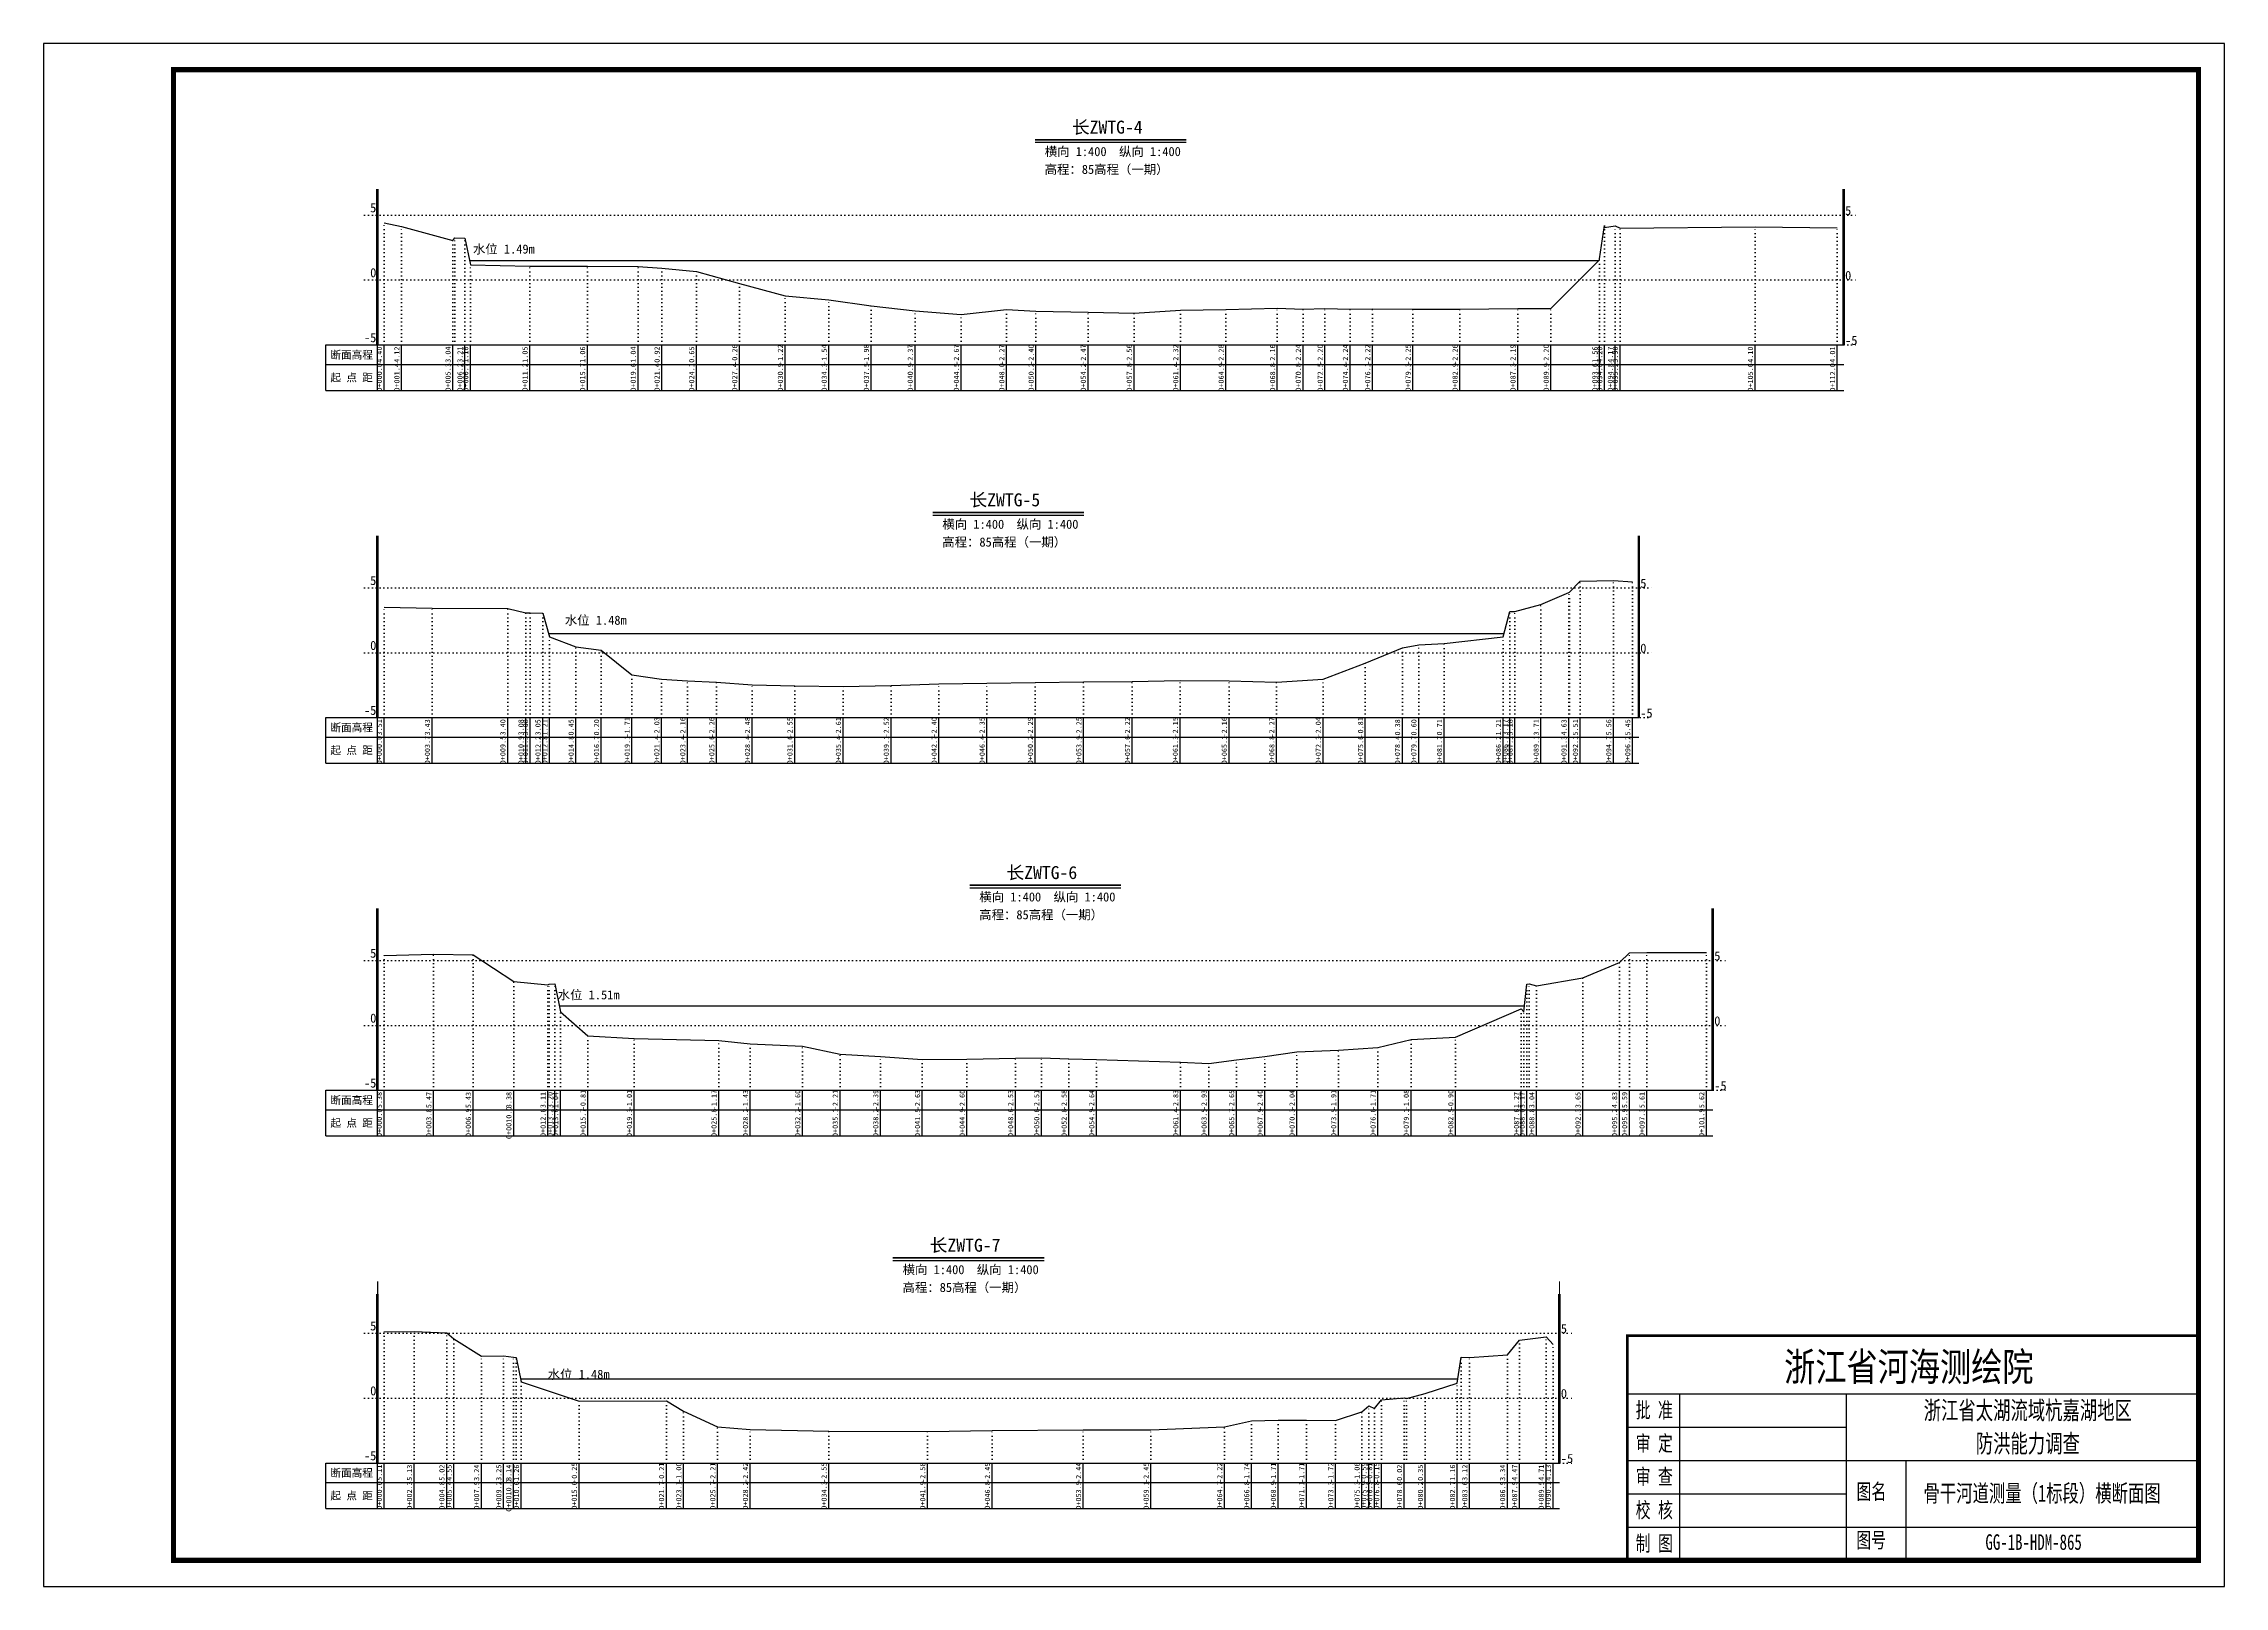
# Model space of a CAD drawing. Header units: millimetres. Extents: x 519117 to 520437, y 3371934 to 3372231.
# Drawn here: x 519566.9 to 519986.9, y 3371934.2 to 3372231.2 of the extents above; entities that cross this region are included whole.
import ezdxf
from ezdxf.enums import TextEntityAlignment as Align

# ---------------------------------------------------------------- set-up
doc = ezdxf.new("R2010")
doc.units = ezdxf.units.MM
doc.header["$LTSCALE"] = 0.4
doc.header["$MEASUREMENT"] = 0
doc.linetypes.add('X4', pattern=[1.6, 0, -1.6])
for name, color, linetype in [('DMX', 1, 'Continuous'), ('TEXT', 7, 'Continuous'), ('zdm1', 5, 'Continuous'), ('ZDMT5', 3, 'Continuous'), ('图层1', 4, 'Continuous'), ('图框', 7, 'Continuous'), ('断面名称', 5, 'Continuous'), ('比例尺', 3, 'Continuous')]:
    doc.layers.add(name, color=color, linetype=linetype)
doc.styles.add('HDM', font='fangsong_GB2312.ttf')
doc.styles.add('tk2', font='', dxfattribs={"width": 0.8})
doc.styles.get('tk2').set_extended_font_data('SimSun')

msp = doc.modelspace()

# ---------------------------------------------------------------- linework, layer by layer
at = {"lineweight": 100, "const_width": 0.5}
msp.add_lwpolyline([(519981.88, 3371982.45), (519871.88, 3371982.45), (519871.88, 3371939.17), (519981.88, 3371939.17), (519981.88, 3371982.45)], dxfattribs=at)
at = {"layer": 'DMX', "linetype": 'Continuous', "flags": 128}
for points in [[(519632.46, 3372196.67), (519635.83, 3372195.97), (519645.68, 3372193.27), (519646.06, 3372193.8), (519647.98, 3372193.7), (519649.08, 3372188.57), (519660.51, 3372188.3), (519671.61, 3372188.32), (519681.36, 3372188.27), (519685.93, 3372187.97), (519692.61, 3372187.3), (519700.91, 3372185.02), (519709.68, 3372182.62), (519718.13, 3372181.82), (519726.26, 3372180.72), (519734.71, 3372179.75), (519743.58, 3372179), (519752.33, 3372180), (519757.98, 3372179.67), (519768.03, 3372179.5), (519776.88, 3372179.27), (519785.83, 3372179.87), (519794.58, 3372179.97), (519804.48, 3372180.27), (519809.43, 3372180.07), (519813.66, 3372180.17), (519818.51, 3372180.07), (519822.81, 3372180.12), (519830.58, 3372180.05), (519839.63, 3372180.02), (519850.78, 3372180.2), (519857.18, 3372180.17), (519866.56, 3372189.57), (519866.56, 3372189.72), (519867.48, 3372196.17), (519867.48, 3372195.8), (519869.53, 3372196.1), (519870.51, 3372195.62), (519896.51, 3372195.92), (519912.33, 3372195.7)], [(519632.46, 3372122.7), (519641.71, 3372122.5), (519656.26, 3372122.42), (519659.73, 3372121.62), (519660.61, 3372121.62), (519663.01, 3372121.55), (519664.33, 3372116.95), (519669.38, 3372115.05), (519674.28, 3372114.42), (519680.18, 3372109.65), (519685.91, 3372108.85), (519690.91, 3372108.52), (519696.48, 3372108.27), (519703.36, 3372107.72), (519711.53, 3372107.55), (519720.86, 3372107.4), (519730.08, 3372107.62), (519739.31, 3372107.92), (519748.53, 3372108.05), (519757.83, 3372108.2), (519767.18, 3372108.3), (519776.53, 3372108.37), (519785.76, 3372108.55), (519795.18, 3372108.52), (519804.33, 3372108.25), (519813.28, 3372108.82), (519821.43, 3372111.9), (519828.56, 3372114.87), (519831.71, 3372115.42), (519836.63, 3372115.7), (519847.98, 3372116.95), (519849.28, 3372121.85), (519850.23, 3372121.87), (519855.26, 3372123.2), (519860.61, 3372125.5), (519860.78, 3372125.55), (519862.81, 3372127.7), (519869.23, 3372127.82), (519872.88, 3372127.55)], [(519632.46, 3372055.62), (519641.98, 3372055.85), (519649.58, 3372055.75), (519657.41, 3372050.62), (519663.98, 3372049.95), (519664.23, 3372050.12), (519665.36, 3372050.17), (519666.41, 3372044.77), (519671.68, 3372040.15), (519680.61, 3372039.65), (519696.91, 3372039.25), (519702.98, 3372038.6), (519713.03, 3372038.17), (519720.26, 3372036.65), (519728.06, 3372036.2), (519736.11, 3372035.6), (519744.71, 3372035.67), (519754.03, 3372035.85), (519759.06, 3372035.9), (519764.33, 3372035.72), (519769.66, 3372035.57), (519785.83, 3372035.1), (519791.28, 3372034.85), (519796.61, 3372035.55), (519802.08, 3372036.17), (519808.23, 3372037.07), (519816.26, 3372037.4), (519823.83, 3372037.9), (519830.23, 3372039.47), (519838.81, 3372039.92), (519851.46, 3372045.35), (519851.93, 3372044.75), (519852.56, 3372050.1), (519853.01, 3372050.2), (519854.41, 3372049.77), (519863.31, 3372051.3), (519870.36, 3372054.25), (519872.28, 3372056.15), (519875.63, 3372056.2), (519887.13, 3372056.22)], [(519632.46, 3371983.2), (519638.26, 3371983.25), (519644.51, 3371982.97), (519645.91, 3371981.8), (519651.18, 3371978.52), (519655.46, 3371978.55), (519657.38, 3371978.27), (519657.88, 3371978.25), (519658.86, 3371973.57), (519670.01, 3371969.8), (519686.81, 3371969.9), (519690.13, 3371967.92), (519696.68, 3371964.9), (519702.96, 3371964.37), (519718.11, 3371964.05), (519737.11, 3371963.97), (519749.56, 3371964.2), (519767.11, 3371964.32), (519780.13, 3371964.3), (519794.31, 3371964.87), (519799.51, 3371966.07), (519804.63, 3371966.15), (519810.11, 3371966.15), (519815.71, 3371966.12), (519820.76, 3371967.77), (519822.08, 3371968.95), (519823.18, 3371968.4), (519824.53, 3371970.05), (519828.93, 3371970.47), (519829.36, 3371970.35), (519832.96, 3371971.3), (519839.13, 3371973.32), (519839.88, 3371978.32), (519841.51, 3371978.22), (519848.78, 3371978.77), (519851.11, 3371981.6), (519856.23, 3371982.2), (519857.58, 3371980.75)]]:
    msp.add_lwpolyline(points, dxfattribs=at)
at = {"layer": 'TEXT', "color": 0}
for p, q in [((519871.88, 3371971.25, 0), (519981.88, 3371971.25, 0)), ((519881.96, 3371971.25, 0), (519881.96, 3371945.59, 0)), ((519914.05, 3371971.25, 0), (519914.05, 3371945.59, 0)), ((519871.88, 3371964.84, 0), (519914.05, 3371964.84, 0)), ((519871.88, 3371958.42, 0), (519914.05, 3371958.42, 0)), ((519914.05, 3371958.42, 0), (519981.88, 3371958.42, 0)), ((519925.53, 3371958.42, 0), (519925.53, 3371939.17, 0)), ((519871.88, 3371952, 0), (519914.05, 3371952, 0)), ((519871.88, 3371945.59, 0), (519981.88, 3371945.59, 0)), ((519881.96, 3371945.59, 0), (519881.96, 3371939.17, 0)), ((519914.05, 3371945.59, 0), (519914.05, 3371939.17, 0))]:
    msp.add_line(p, q, dxfattribs=at)
at = {"layer": 'zdm1', "linetype": 'Continuous'}
for p, q in [((519631.08, 3372173.17), (519631.08, 3372203.17)), ((519631.33, 3372173.17), (519631.33, 3372203.17)), ((519913.46, 3372173.17), (519913.46, 3372203.17)), ((519913.71, 3372173.17), (519913.71, 3372203.17)), ((519621.21, 3372164.42), (519621.21, 3372173.17)), ((519621.21, 3372173.17), (519632.46, 3372173.17)), ((519631.21, 3372164.42), (519631.21, 3372173.17)), ((519632.46, 3372173.17), (519913.58, 3372173.17)), ((519621.21, 3372169.42), (519913.58, 3372169.42)), ((519621.21, 3372164.42), (519913.58, 3372164.42)), ((519631.08, 3372101.42), (519631.08, 3372136.42)), ((519631.33, 3372101.42), (519631.33, 3372136.42)), ((519874.01, 3372101.42), (519874.01, 3372136.42)), ((519874.26, 3372101.42), (519874.26, 3372136.42)), ((519621.21, 3372092.67), (519621.21, 3372101.42)), ((519621.21, 3372101.42), (519632.46, 3372101.42)), ((519631.21, 3372092.67), (519631.21, 3372101.42)), ((519632.46, 3372101.42), (519874.13, 3372101.42)), ((519621.21, 3372097.67), (519874.13, 3372097.67)), ((519621.21, 3372092.67), (519874.13, 3372092.67)), ((519631.08, 3372029.67), (519631.08, 3372064.67)), ((519631.33, 3372029.67), (519631.33, 3372064.67)), ((519888.26, 3372029.67), (519888.26, 3372064.67)), ((519888.51, 3372029.67), (519888.51, 3372064.67)), ((519621.21, 3372020.92), (519621.21, 3372029.67)), ((519621.21, 3372029.67), (519632.46, 3372029.67)), ((519631.21, 3372020.92), (519631.21, 3372029.67)), ((519632.46, 3372029.67), (519888.38, 3372029.67)), ((519621.21, 3372025.92), (519888.38, 3372025.92)), ((519621.21, 3372020.92), (519888.38, 3372020.92)), ((519631.08, 3371957.92), (519631.08, 3371990.42)), ((519631.33, 3371957.92), (519631.33, 3371990.42)), ((519858.71, 3371957.92), (519858.71, 3371990.42)), ((519858.96, 3371957.92), (519858.96, 3371990.42)), ((519621.21, 3371949.17), (519621.21, 3371957.92)), ((519621.21, 3371957.92), (519632.46, 3371957.92)), ((519631.21, 3371949.17), (519631.21, 3371957.92)), ((519632.46, 3371957.92), (519858.83, 3371957.92)), ((519621.21, 3371954.17), (519858.83, 3371954.17)), ((519621.21, 3371949.17), (519858.83, 3371949.17))]:
    msp.add_line(p, q, dxfattribs=at)
at = {"layer": 'zdm1', "linetype": 'X4'}
for p, q in [((519628.71, 3372198.17), (519916.08, 3372198.17)), ((519628.71, 3372185.67), (519916.08, 3372185.67)), ((519628.71, 3372173.17), (519916.08, 3372173.17)), ((519628.71, 3372126.42), (519876.63, 3372126.42)), ((519628.71, 3372113.92), (519876.63, 3372113.92)), ((519628.71, 3372101.42), (519876.63, 3372101.42)), ((519628.71, 3372054.67), (519890.88, 3372054.67)), ((519628.71, 3372042.17), (519890.88, 3372042.17)), ((519628.71, 3372029.67), (519890.88, 3372029.67)), ((519628.71, 3371982.92), (519861.33, 3371982.92)), ((519628.71, 3371970.42), (519861.33, 3371970.42)), ((519628.71, 3371957.92), (519861.33, 3371957.92))]:
    msp.add_line(p, q, dxfattribs=at)
at = {"layer": 'zdm1', "linetype": 'Continuous', "flags": 128}
for points in [[(519631.21, 3372200.67, 0.25, 0.25, 0), (519631.21, 3372203.17, 0.25, 0.25, 0)], [(519913.58, 3372200.67, 0.25, 0.25, 0), (519913.58, 3372203.17, 0.25, 0.25, 0)], [(519631.21, 3372195.67, 0.25, 0.25, 0), (519631.21, 3372198.17, 0.25, 0.25, 0)], [(519913.58, 3372195.67, 0.25, 0.25, 0), (519913.58, 3372198.17, 0.25, 0.25, 0)], [(519631.21, 3372190.67, 0.25, 0.25, 0), (519631.21, 3372193.17, 0.25, 0.25, 0)], [(519913.58, 3372190.67, 0.25, 0.25, 0), (519913.58, 3372193.17, 0.25, 0.25, 0)], [(519631.21, 3372185.67, 0.25, 0.25, 0), (519631.21, 3372188.17, 0.25, 0.25, 0)], [(519913.58, 3372185.67, 0.25, 0.25, 0), (519913.58, 3372188.17, 0.25, 0.25, 0)], [(519631.21, 3372180.67, 0.25, 0.25, 0), (519631.21, 3372183.17, 0.25, 0.25, 0)], [(519913.58, 3372180.67, 0.25, 0.25, 0), (519913.58, 3372183.17, 0.25, 0.25, 0)], [(519631.21, 3372175.67, 0.25, 0.25, 0), (519631.21, 3372178.17, 0.25, 0.25, 0)], [(519913.58, 3372175.67, 0.25, 0.25, 0), (519913.58, 3372178.17, 0.25, 0.25, 0)], [(519631.21, 3372133.92, 0.25, 0.25, 0), (519631.21, 3372136.42, 0.25, 0.25, 0)], [(519874.13, 3372133.92, 0.25, 0.25, 0), (519874.13, 3372136.42, 0.25, 0.25, 0)], [(519631.21, 3372128.92, 0.25, 0.25, 0), (519631.21, 3372131.42, 0.25, 0.25, 0)], [(519874.13, 3372128.92, 0.25, 0.25, 0), (519874.13, 3372131.42, 0.25, 0.25, 0)], [(519631.21, 3372123.92, 0.25, 0.25, 0), (519631.21, 3372126.42, 0.25, 0.25, 0)], [(519874.13, 3372123.92, 0.25, 0.25, 0), (519874.13, 3372126.42, 0.25, 0.25, 0)], [(519631.21, 3372118.92, 0.25, 0.25, 0), (519631.21, 3372121.42, 0.25, 0.25, 0)], [(519874.13, 3372118.92, 0.25, 0.25, 0), (519874.13, 3372121.42, 0.25, 0.25, 0)], [(519631.21, 3372113.92, 0.25, 0.25, 0), (519631.21, 3372116.42, 0.25, 0.25, 0)], [(519874.13, 3372113.92, 0.25, 0.25, 0), (519874.13, 3372116.42, 0.25, 0.25, 0)], [(519631.21, 3372108.92, 0.25, 0.25, 0), (519631.21, 3372111.42, 0.25, 0.25, 0)], [(519874.13, 3372108.92, 0.25, 0.25, 0), (519874.13, 3372111.42, 0.25, 0.25, 0)], [(519631.21, 3372103.92, 0.25, 0.25, 0), (519631.21, 3372106.42, 0.25, 0.25, 0)], [(519874.13, 3372103.92, 0.25, 0.25, 0), (519874.13, 3372106.42, 0.25, 0.25, 0)], [(519631.21, 3372062.17, 0.25, 0.25, 0), (519631.21, 3372064.67, 0.25, 0.25, 0)], [(519888.38, 3372062.17, 0.25, 0.25, 0), (519888.38, 3372064.67, 0.25, 0.25, 0)], [(519631.21, 3372057.17, 0.25, 0.25, 0), (519631.21, 3372059.67, 0.25, 0.25, 0)], [(519888.38, 3372057.17, 0.25, 0.25, 0), (519888.38, 3372059.67, 0.25, 0.25, 0)], [(519631.21, 3372052.17, 0.25, 0.25, 0), (519631.21, 3372054.67, 0.25, 0.25, 0)], [(519888.38, 3372052.17, 0.25, 0.25, 0), (519888.38, 3372054.67, 0.25, 0.25, 0)], [(519631.21, 3372047.17, 0.25, 0.25, 0), (519631.21, 3372049.67, 0.25, 0.25, 0)], [(519888.38, 3372047.17, 0.25, 0.25, 0), (519888.38, 3372049.67, 0.25, 0.25, 0)], [(519631.21, 3372042.17, 0.25, 0.25, 0), (519631.21, 3372044.67, 0.25, 0.25, 0)], [(519888.38, 3372042.17, 0.25, 0.25, 0), (519888.38, 3372044.67, 0.25, 0.25, 0)], [(519631.21, 3372037.17, 0.25, 0.25, 0), (519631.21, 3372039.67, 0.25, 0.25, 0)], [(519888.38, 3372037.17, 0.25, 0.25, 0), (519888.38, 3372039.67, 0.25, 0.25, 0)], [(519631.21, 3372032.17, 0.25, 0.25, 0), (519631.21, 3372034.67, 0.25, 0.25, 0)], [(519888.38, 3372032.17, 0.25, 0.25, 0), (519888.38, 3372034.67, 0.25, 0.25, 0)], [(519631.21, 3371990.42, 0.25, 0.25, 0), (519631.21, 3371992.92, 0.25, 0.25, 0)], [(519858.83, 3371990.42, 0.25, 0.25, 0), (519858.83, 3371992.92, 0.25, 0.25, 0)], [(519631.21, 3371985.42, 0.25, 0.25, 0), (519631.21, 3371987.92, 0.25, 0.25, 0)], [(519858.83, 3371985.42, 0.25, 0.25, 0), (519858.83, 3371987.92, 0.25, 0.25, 0)], [(519631.21, 3371980.42, 0.25, 0.25, 0), (519631.21, 3371982.92, 0.25, 0.25, 0)], [(519858.83, 3371980.42, 0.25, 0.25, 0), (519858.83, 3371982.92, 0.25, 0.25, 0)], [(519631.21, 3371975.42, 0.25, 0.25, 0), (519631.21, 3371977.92, 0.25, 0.25, 0)], [(519858.83, 3371975.42, 0.25, 0.25, 0), (519858.83, 3371977.92, 0.25, 0.25, 0)], [(519631.21, 3371970.42, 0.25, 0.25, 0), (519631.21, 3371972.92, 0.25, 0.25, 0)], [(519858.83, 3371970.42, 0.25, 0.25, 0), (519858.83, 3371972.92, 0.25, 0.25, 0)], [(519631.21, 3371965.42, 0.25, 0.25, 0), (519631.21, 3371967.92, 0.25, 0.25, 0)], [(519858.83, 3371965.42, 0.25, 0.25, 0), (519858.83, 3371967.92, 0.25, 0.25, 0)], [(519631.21, 3371960.42, 0.25, 0.25, 0), (519631.21, 3371962.92, 0.25, 0.25, 0)], [(519858.83, 3371960.42, 0.25, 0.25, 0), (519858.83, 3371962.92, 0.25, 0.25, 0)]]:
    msp.add_lwpolyline(points, format="xyseb", dxfattribs=at)
at = {"layer": 'ZDMT5', "linetype": 'X4'}
for p, q in [((519632.46, 3372173.17), (519632.46, 3372196.67)), ((519635.83, 3372173.17), (519635.83, 3372195.97)), ((519645.68, 3372173.17), (519645.68, 3372193.27)), ((519646.06, 3372173.17), (519646.06, 3372193.8)), ((519647.98, 3372173.17), (519647.98, 3372193.7)), ((519867.48, 3372173.17), (519867.48, 3372196.17)), ((519867.48, 3372173.17), (519867.48, 3372195.8)), ((519869.53, 3372173.17), (519869.53, 3372196.1)), ((519870.51, 3372173.17), (519870.51, 3372195.62)), ((519896.51, 3372173.17), (519896.51, 3372195.92)), ((519912.33, 3372173.17), (519912.33, 3372195.7)), ((519649.08, 3372173.17), (519649.08, 3372188.57)), ((519866.56, 3372173.17), (519866.56, 3372189.72)), ((519866.56, 3372173.17), (519866.56, 3372189.57)), ((519660.51, 3372173.17), (519660.51, 3372188.3)), ((519671.61, 3372173.17), (519671.61, 3372188.32)), ((519681.36, 3372173.17), (519681.36, 3372188.27)), ((519685.93, 3372173.17), (519685.93, 3372187.97)), ((519692.61, 3372173.17), (519692.61, 3372187.3)), ((519700.91, 3372173.17), (519700.91, 3372185.02)), ((519709.68, 3372173.17), (519709.68, 3372182.62)), ((519718.13, 3372173.17), (519718.13, 3372181.82)), ((519726.26, 3372173.17), (519726.26, 3372180.72)), ((519804.48, 3372173.17), (519804.48, 3372180.27)), ((519809.43, 3372173.17), (519809.43, 3372180.07)), ((519813.66, 3372173.17), (519813.66, 3372180.17)), ((519818.51, 3372173.17), (519818.51, 3372180.07)), ((519822.81, 3372173.17), (519822.81, 3372180.12)), ((519830.58, 3372173.17), (519830.58, 3372180.05)), ((519839.63, 3372173.17), (519839.63, 3372180.02)), ((519850.78, 3372173.17), (519850.78, 3372180.2)), ((519857.18, 3372173.17), (519857.18, 3372180.17)), ((519734.71, 3372173.17), (519734.71, 3372179.75)), ((519743.58, 3372173.17), (519743.58, 3372179)), ((519752.33, 3372173.17), (519752.33, 3372180)), ((519757.98, 3372173.17), (519757.98, 3372179.67)), ((519768.03, 3372173.17), (519768.03, 3372179.5)), ((519776.88, 3372173.17), (519776.88, 3372179.27)), ((519785.83, 3372173.17), (519785.83, 3372179.87)), ((519794.58, 3372173.17), (519794.58, 3372179.97)), ((519860.61, 3372101.42), (519860.61, 3372125.5)), ((519860.78, 3372101.42), (519860.78, 3372125.55)), ((519862.81, 3372101.42), (519862.81, 3372127.7)), ((519869.23, 3372101.42), (519869.23, 3372127.82)), ((519872.88, 3372101.42), (519872.88, 3372127.55)), ((519632.46, 3372101.42), (519632.46, 3372122.7)), ((519641.71, 3372101.42), (519641.71, 3372122.5)), ((519656.26, 3372101.42), (519656.26, 3372122.42)), ((519659.73, 3372101.42), (519659.73, 3372121.62)), ((519660.61, 3372101.42), (519660.61, 3372121.62)), ((519663.01, 3372101.42), (519663.01, 3372121.55)), ((519849.28, 3372101.42), (519849.28, 3372121.85)), ((519850.23, 3372101.42), (519850.23, 3372121.87)), ((519855.26, 3372101.42), (519855.26, 3372123.2)), ((519664.33, 3372101.42), (519664.33, 3372116.95)), ((519669.38, 3372101.42), (519669.38, 3372115.05)), ((519674.28, 3372101.42), (519674.28, 3372114.42)), ((519828.56, 3372101.42), (519828.56, 3372114.87)), ((519831.71, 3372101.42), (519831.71, 3372115.42)), ((519836.63, 3372101.42), (519836.63, 3372115.7)), ((519847.98, 3372101.42), (519847.98, 3372116.95)), ((519680.18, 3372101.42), (519680.18, 3372109.65)), ((519685.91, 3372101.42), (519685.91, 3372108.85)), ((519813.28, 3372101.42), (519813.28, 3372108.82)), ((519821.43, 3372101.42), (519821.43, 3372111.9)), ((519690.91, 3372101.42), (519690.91, 3372108.52)), ((519696.48, 3372101.42), (519696.48, 3372108.27)), ((519703.36, 3372101.42), (519703.36, 3372107.72)), ((519711.53, 3372101.42), (519711.53, 3372107.55)), ((519720.86, 3372101.42), (519720.86, 3372107.4)), ((519730.08, 3372101.42), (519730.08, 3372107.62)), ((519739.31, 3372101.42), (519739.31, 3372107.92)), ((519748.53, 3372101.42), (519748.53, 3372108.05)), ((519757.83, 3372101.42), (519757.83, 3372108.2)), ((519767.18, 3372101.42), (519767.18, 3372108.3)), ((519776.53, 3372101.42), (519776.53, 3372108.37)), ((519785.76, 3372101.42), (519785.76, 3372108.55)), ((519795.18, 3372101.42), (519795.18, 3372108.52)), ((519804.33, 3372101.42), (519804.33, 3372108.25)), ((519632.46, 3372029.67), (519632.46, 3372055.62)), ((519641.98, 3372029.67), (519641.98, 3372055.85)), ((519649.58, 3372029.67), (519649.58, 3372055.75)), ((519870.36, 3372029.67), (519870.36, 3372054.25)), ((519872.28, 3372029.67), (519872.28, 3372056.15)), ((519875.63, 3372029.67), (519875.63, 3372056.2)), ((519887.13, 3372029.67), (519887.13, 3372056.22)), ((519657.41, 3372029.67), (519657.41, 3372050.62)), ((519663.98, 3372029.67), (519663.98, 3372049.95)), ((519664.23, 3372029.67), (519664.23, 3372050.12)), ((519665.36, 3372029.67), (519665.36, 3372050.17)), ((519852.56, 3372029.67), (519852.56, 3372050.1)), ((519853.01, 3372029.67), (519853.01, 3372050.2)), ((519863.31, 3372029.67), (519863.31, 3372051.3)), ((519854.41, 3372029.67), (519854.41, 3372049.77)), ((519666.41, 3372029.67), (519666.41, 3372044.77)), ((519851.46, 3372029.67), (519851.46, 3372045.35)), ((519851.93, 3372029.67), (519851.93, 3372044.75)), ((519671.68, 3372029.67), (519671.68, 3372040.15)), ((519680.61, 3372029.67), (519680.61, 3372039.65)), ((519696.91, 3372029.67), (519696.91, 3372039.25)), ((519702.98, 3372029.67), (519702.98, 3372038.6)), ((519713.03, 3372029.67), (519713.03, 3372038.17)), ((519816.26, 3372029.67), (519816.26, 3372037.4)), ((519823.83, 3372029.67), (519823.83, 3372037.9)), ((519830.23, 3372029.67), (519830.23, 3372039.47)), ((519838.81, 3372029.67), (519838.81, 3372039.92)), ((519720.26, 3372029.67), (519720.26, 3372036.65)), ((519728.06, 3372029.67), (519728.06, 3372036.2)), ((519736.11, 3372029.67), (519736.11, 3372035.6)), ((519744.71, 3372029.67), (519744.71, 3372035.67)), ((519754.03, 3372029.67), (519754.03, 3372035.85)), ((519759.06, 3372029.67), (519759.06, 3372035.9)), ((519764.33, 3372029.67), (519764.33, 3372035.72)), ((519769.66, 3372029.67), (519769.66, 3372035.57)), ((519785.83, 3372029.67), (519785.83, 3372035.1)), ((519791.28, 3372029.67), (519791.28, 3372034.85)), ((519796.61, 3372029.67), (519796.61, 3372035.55)), ((519802.08, 3372029.67), (519802.08, 3372036.17)), ((519808.23, 3372029.67), (519808.23, 3372037.07)), ((519632.46, 3371957.92), (519632.46, 3371983.2)), ((519638.26, 3371957.92), (519638.26, 3371983.25)), ((519644.51, 3371957.92), (519644.51, 3371982.97)), ((519645.91, 3371957.92), (519645.91, 3371981.8)), ((519651.18, 3371957.92), (519651.18, 3371978.52)), ((519655.46, 3371957.92), (519655.46, 3371978.55)), ((519848.78, 3371957.92), (519848.78, 3371978.77)), ((519851.11, 3371957.92), (519851.11, 3371981.6)), ((519856.23, 3371957.92), (519856.23, 3371982.2)), ((519857.58, 3371957.92), (519857.58, 3371980.75)), ((519657.38, 3371957.92), (519657.38, 3371978.27)), ((519657.88, 3371957.92), (519657.88, 3371978.25)), ((519839.88, 3371957.92), (519839.88, 3371978.32)), ((519841.51, 3371957.92), (519841.51, 3371978.22)), ((519658.86, 3371957.92), (519658.86, 3371973.57)), ((519824.53, 3371957.92), (519824.53, 3371970.05)), ((519828.93, 3371957.92), (519828.93, 3371970.47)), ((519829.36, 3371957.92), (519829.36, 3371970.35)), ((519832.96, 3371957.92), (519832.96, 3371971.3)), ((519839.13, 3371957.92), (519839.13, 3371973.32)), ((519670.01, 3371957.92), (519670.01, 3371969.8)), ((519686.81, 3371957.92), (519686.81, 3371969.9)), ((519690.13, 3371957.92), (519690.13, 3371967.92)), ((519799.51, 3371957.92), (519799.51, 3371966.07)), ((519804.63, 3371957.92), (519804.63, 3371966.15)), ((519810.11, 3371957.92), (519810.11, 3371966.15)), ((519815.71, 3371957.92), (519815.71, 3371966.12)), ((519820.76, 3371957.92), (519820.76, 3371967.77)), ((519822.08, 3371957.92), (519822.08, 3371968.95)), ((519823.18, 3371957.92), (519823.18, 3371968.4)), ((519696.68, 3371957.92), (519696.68, 3371964.9)), ((519702.96, 3371957.92), (519702.96, 3371964.37)), ((519718.11, 3371957.92), (519718.11, 3371964.05)), ((519737.11, 3371957.92), (519737.11, 3371963.97)), ((519749.56, 3371957.92), (519749.56, 3371964.2)), ((519767.11, 3371957.92), (519767.11, 3371964.32)), ((519780.13, 3371957.92), (519780.13, 3371964.3)), ((519794.31, 3371957.92), (519794.31, 3371964.87))]:
    msp.add_line(p, q, dxfattribs=at)
at = {"layer": 'ZDMT5', "linetype": 'Continuous'}
for p, q in [((519632.46, 3372164.42), (519632.46, 3372173.17)), ((519635.83, 3372164.42), (519635.83, 3372173.17)), ((519645.68, 3372164.42), (519645.68, 3372173.17)), ((519647.98, 3372164.42), (519647.98, 3372173.17)), ((519649.08, 3372164.42), (519649.08, 3372173.17)), ((519660.51, 3372164.42), (519660.51, 3372173.17)), ((519671.61, 3372164.42), (519671.61, 3372173.17)), ((519681.36, 3372164.42), (519681.36, 3372173.17)), ((519685.93, 3372164.42), (519685.93, 3372173.17)), ((519692.61, 3372164.42), (519692.61, 3372173.17)), ((519700.91, 3372164.42), (519700.91, 3372173.17)), ((519709.68, 3372164.42), (519709.68, 3372173.17)), ((519718.13, 3372164.42), (519718.13, 3372173.17)), ((519726.26, 3372164.42), (519726.26, 3372173.17)), ((519734.71, 3372164.42), (519734.71, 3372173.17)), ((519743.58, 3372164.42), (519743.58, 3372173.17)), ((519752.33, 3372164.42), (519752.33, 3372173.17)), ((519757.98, 3372164.42), (519757.98, 3372173.17)), ((519768.03, 3372164.42), (519768.03, 3372173.17)), ((519776.88, 3372164.42), (519776.88, 3372173.17)), ((519785.83, 3372164.42), (519785.83, 3372173.17)), ((519794.58, 3372164.42), (519794.58, 3372173.17)), ((519804.48, 3372164.42), (519804.48, 3372173.17)), ((519809.43, 3372164.42), (519809.43, 3372173.17)), ((519813.66, 3372164.42), (519813.66, 3372173.17)), ((519818.51, 3372164.42), (519818.51, 3372173.17)), ((519822.81, 3372164.42), (519822.81, 3372173.17)), ((519830.58, 3372164.42), (519830.58, 3372173.17)), ((519839.63, 3372164.42), (519839.63, 3372173.17)), ((519850.78, 3372164.42), (519850.78, 3372173.17)), ((519857.18, 3372164.42), (519857.18, 3372173.17)), ((519866.56, 3372164.42), (519866.56, 3372173.17)), ((519867.48, 3372164.42), (519867.48, 3372173.17)), ((519869.53, 3372164.42), (519869.53, 3372173.17)), ((519870.51, 3372164.42), (519870.51, 3372173.17)), ((519896.51, 3372164.42), (519896.51, 3372173.17)), ((519912.33, 3372164.42), (519912.33, 3372173.17)), ((519632.46, 3372092.67), (519632.46, 3372101.42)), ((519641.71, 3372092.67), (519641.71, 3372101.42)), ((519656.26, 3372092.67), (519656.26, 3372101.42)), ((519659.73, 3372092.67), (519659.73, 3372101.42)), ((519660.61, 3372092.67), (519660.61, 3372101.42)), ((519663.01, 3372092.67), (519663.01, 3372101.42)), ((519664.33, 3372092.67), (519664.33, 3372101.42)), ((519669.38, 3372092.67), (519669.38, 3372101.42)), ((519674.28, 3372092.67), (519674.28, 3372101.42)), ((519680.18, 3372092.67), (519680.18, 3372101.42)), ((519685.91, 3372092.67), (519685.91, 3372101.42)), ((519690.91, 3372092.67), (519690.91, 3372101.42)), ((519696.48, 3372092.67), (519696.48, 3372101.42)), ((519703.36, 3372092.67), (519703.36, 3372101.42)), ((519711.53, 3372092.67), (519711.53, 3372101.42)), ((519720.86, 3372092.67), (519720.86, 3372101.42)), ((519730.08, 3372092.67), (519730.08, 3372101.42)), ((519739.31, 3372092.67), (519739.31, 3372101.42)), ((519748.53, 3372092.67), (519748.53, 3372101.42)), ((519757.83, 3372092.67), (519757.83, 3372101.42)), ((519767.18, 3372092.67), (519767.18, 3372101.42)), ((519776.53, 3372092.67), (519776.53, 3372101.42)), ((519785.76, 3372092.67), (519785.76, 3372101.42)), ((519795.18, 3372092.67), (519795.18, 3372101.42)), ((519804.33, 3372092.67), (519804.33, 3372101.42)), ((519813.28, 3372092.67), (519813.28, 3372101.42)), ((519821.43, 3372092.67), (519821.43, 3372101.42)), ((519828.56, 3372092.67), (519828.56, 3372101.42)), ((519831.71, 3372092.67), (519831.71, 3372101.42)), ((519836.63, 3372092.67), (519836.63, 3372101.42)), ((519847.98, 3372092.67), (519847.98, 3372101.42)), ((519849.28, 3372092.67), (519849.28, 3372101.42)), ((519850.23, 3372092.67), (519850.23, 3372101.42)), ((519855.26, 3372092.67), (519855.26, 3372101.42)), ((519860.61, 3372092.67), (519860.61, 3372101.42)), ((519862.81, 3372092.67), (519862.81, 3372101.42)), ((519869.23, 3372092.67), (519869.23, 3372101.42)), ((519872.88, 3372092.67), (519872.88, 3372101.42)), ((519632.46, 3372020.92), (519632.46, 3372029.67)), ((519641.98, 3372020.92), (519641.98, 3372029.67)), ((519649.58, 3372020.92), (519649.58, 3372029.67)), ((519657.41, 3372020.92), (519657.41, 3372029.67)), ((519663.98, 3372020.92), (519663.98, 3372029.67)), ((519665.36, 3372020.92), (519665.36, 3372029.67)), ((519666.41, 3372020.92), (519666.41, 3372029.67)), ((519671.68, 3372020.92), (519671.68, 3372029.67)), ((519680.61, 3372020.92), (519680.61, 3372029.67)), ((519696.91, 3372020.92), (519696.91, 3372029.67)), ((519702.98, 3372020.92), (519702.98, 3372029.67)), ((519713.03, 3372020.92), (519713.03, 3372029.67)), ((519720.26, 3372020.92), (519720.26, 3372029.67)), ((519728.06, 3372020.92), (519728.06, 3372029.67)), ((519736.11, 3372020.92), (519736.11, 3372029.67)), ((519744.71, 3372020.92), (519744.71, 3372029.67)), ((519754.03, 3372020.92), (519754.03, 3372029.67)), ((519759.06, 3372020.92), (519759.06, 3372029.67)), ((519764.33, 3372020.92), (519764.33, 3372029.67)), ((519769.66, 3372020.92), (519769.66, 3372029.67)), ((519785.83, 3372020.92), (519785.83, 3372029.67)), ((519791.28, 3372020.92), (519791.28, 3372029.67)), ((519796.61, 3372020.92), (519796.61, 3372029.67)), ((519802.08, 3372020.92), (519802.08, 3372029.67)), ((519808.23, 3372020.92), (519808.23, 3372029.67)), ((519816.26, 3372020.92), (519816.26, 3372029.67)), ((519823.83, 3372020.92), (519823.83, 3372029.67)), ((519830.23, 3372020.92), (519830.23, 3372029.67)), ((519838.81, 3372020.92), (519838.81, 3372029.67)), ((519851.46, 3372020.92), (519851.46, 3372029.67)), ((519852.56, 3372020.92), (519852.56, 3372029.67)), ((519854.41, 3372020.92), (519854.41, 3372029.67)), ((519863.31, 3372020.92), (519863.31, 3372029.67)), ((519870.36, 3372020.92), (519870.36, 3372029.67)), ((519872.28, 3372020.92), (519872.28, 3372029.67)), ((519875.63, 3372020.92), (519875.63, 3372029.67)), ((519887.13, 3372020.92), (519887.13, 3372029.67)), ((519632.46, 3371949.17), (519632.46, 3371957.92)), ((519638.26, 3371949.17), (519638.26, 3371957.92)), ((519644.51, 3371949.17), (519644.51, 3371957.92)), ((519645.91, 3371949.17), (519645.91, 3371957.92)), ((519651.18, 3371949.17), (519651.18, 3371957.92)), ((519655.46, 3371949.17), (519655.46, 3371957.92)), ((519657.38, 3371949.17), (519657.38, 3371957.92)), ((519658.86, 3371949.17), (519658.86, 3371957.92)), ((519670.01, 3371949.17), (519670.01, 3371957.92)), ((519686.81, 3371949.17), (519686.81, 3371957.92)), ((519690.13, 3371949.17), (519690.13, 3371957.92)), ((519696.68, 3371949.17), (519696.68, 3371957.92)), ((519702.96, 3371949.17), (519702.96, 3371957.92)), ((519718.11, 3371949.17), (519718.11, 3371957.92)), ((519737.11, 3371949.17), (519737.11, 3371957.92)), ((519749.56, 3371949.17), (519749.56, 3371957.92)), ((519767.11, 3371949.17), (519767.11, 3371957.92)), ((519780.13, 3371949.17), (519780.13, 3371957.92)), ((519794.31, 3371949.17), (519794.31, 3371957.92)), ((519799.51, 3371949.17), (519799.51, 3371957.92)), ((519804.63, 3371949.17), (519804.63, 3371957.92)), ((519810.11, 3371949.17), (519810.11, 3371957.92)), ((519815.71, 3371949.17), (519815.71, 3371957.92)), ((519820.76, 3371949.17), (519820.76, 3371957.92)), ((519822.08, 3371949.17), (519822.08, 3371957.92)), ((519823.18, 3371949.17), (519823.18, 3371957.92)), ((519824.53, 3371949.17), (519824.53, 3371957.92)), ((519828.93, 3371949.17), (519828.93, 3371957.92)), ((519832.96, 3371949.17), (519832.96, 3371957.92)), ((519839.13, 3371949.17), (519839.13, 3371957.92)), ((519841.51, 3371949.17), (519841.51, 3371957.92)), ((519848.78, 3371949.17), (519848.78, 3371957.92)), ((519851.11, 3371949.17), (519851.11, 3371957.92)), ((519856.23, 3371949.17), (519856.23, 3371957.92)), ((519857.58, 3371949.17), (519857.58, 3371957.92))]:
    msp.add_line(p, q, dxfattribs=at)
at = {"layer": '图层1', "color": 6, "linetype": 'Continuous'}
for p, q in [((519648.9, 3372189.4), (519866.38, 3372189.4)), ((519664.14, 3372117.62), (519848.16, 3372117.62)), ((519666.18, 3372045.95), (519852.07, 3372045.95)), ((519658.74, 3371974.12), (519839.25, 3371974.12))]:
    msp.add_line(p, q, dxfattribs=at)
at = {"layer": '图框', "flags": 128}
msp.add_lwpolyline([(519566.88, 3371934.17), (519986.88, 3371934.17), (519986.88, 3372231.17), (519566.88, 3372231.17)], close=True, dxfattribs=at)
at = {"layer": '图框', "const_width": 1, "flags": 128}
msp.add_lwpolyline([(519591.88, 3371939.17), (519981.88, 3371939.17), (519981.88, 3372226.17), (519591.88, 3372226.17)], close=True, dxfattribs=at)
at = {"layer": '比例尺', "color": 3, "linetype": 'Continuous', "lineweight": 40}
for p, q in [((519757.83, 3372212.67), (519786.95, 3372212.67)), ((519738.11, 3372140.92), (519767.23, 3372140.92)), ((519745.23, 3372069.17), (519774.35, 3372069.17)), ((519730.46, 3371997.42), (519759.58, 3371997.42))]:
    msp.add_line(p, q, dxfattribs=at)
at = {"layer": '比例尺', "color": 3, "linetype": 'Continuous'}
for p, q in [((519757.83, 3372212.17), (519786.95, 3372212.17)), ((519738.11, 3372140.42), (519767.23, 3372140.42)), ((519745.23, 3372068.67), (519774.35, 3372068.67)), ((519730.46, 3371996.92), (519759.58, 3371996.92))]:
    msp.add_line(p, q, dxfattribs=at)

# ---------------------------------------------------------------- texts
at = {"layer": 'TEXT', "color": 7, "ltscale": 8, "style": 'tk2'}
for tag, p, s, height, width in [('浙江省河海测绘院', (519902.1, 3371973.69, 0), '（单位名称）', 5.5, 0.8), ('批 准', (519873.5, 3371966.62, 0), '批准', 3, 0.7), ('审 定', (519873.5, 3371960.21, 0), '审定', 3, 0.7), ('审 查', (519873.5, 3371953.79, 0), '审 查', 3, 0.7), ('图名', (519916.03, 3371950.92, 0), '审查', 3, 0.7), ('校 核', (519873.5, 3371947.37, 0), '校 核', 3, 0.7), ('图号', (519915.99, 3371941.59, 0), '图号', 3, 0.7), ('制 图', (519873.5, 3371940.96, 0), '制 图', 3, 0.7)]:
    msp.add_attdef(tag, p, s, height=height, dxfattribs=dict(at, width=width))
at = {"layer": 'TEXT', "color": 0, "style": 'tk2', "width": 0.7}
for tag, text, height, p in [('浙江省太湖流域杭嘉湖地区', '浙江省太湖流域杭嘉湖地区', 3.5, (519949.02, 3371968.07, -206.67)), ('防洪能力调查', '防洪能力调查', 3.5, (519949.02, 3371961.68, -206.67)), ('骨干河道测量（1标段）横断面图', '骨干河道测量（1标段）横断面图', 3.3, (519951.77, 3371952.1, -206.67)), ('GG-1B-HDM-865', 'GG-1B-HDM-001', 3, (519950.14, 3371942.7, -206.67))]:
    msp.add_attdef(tag, text=text, height=height, dxfattribs=at).set_placement(p, align=Align.MIDDLE_CENTER)
at = {"layer": 'zdm1', "linetype": 'Continuous', "style": 'HDM'}
for s, p in [('5', (519630.96, 3372198.17)), ('0', (519630.96, 3372185.67)), ('-5', (519630.96, 3372173.17)), ('5', (519630.96, 3372126.42)), ('0', (519630.96, 3372113.92)), ('-5', (519630.96, 3372101.42)), ('5', (519630.96, 3372054.67)), ('0', (519630.96, 3372042.17)), ('-5', (519630.96, 3372029.67)), ('5', (519630.96, 3371982.92)), ('0', (519630.96, 3371970.42)), ('-5', (519630.96, 3371957.92))]:
    msp.add_text(s, height=1.75, dxfattribs=at).set_placement(p, align=Align.BOTTOM_RIGHT)
for s, p in [('5', (519913.83, 3372198.17)), ('0', (519913.83, 3372185.67)), ('-5', (519913.83, 3372173.17)), ('5', (519874.38, 3372126.42)), ('0', (519874.38, 3372113.92)), ('-5', (519874.38, 3372101.42)), ('5', (519888.63, 3372054.67)), ('0', (519888.63, 3372042.17)), ('-5', (519888.63, 3372029.67)), ('5', (519859.08, 3371982.92)), ('0', (519859.08, 3371970.42)), ('-5', (519859.08, 3371957.92))]:
    msp.add_text(s, height=1.75, dxfattribs=at).set_placement(p)
for s, p in [('断面高程', (519626.21, 3372171.3)), ('起 点 距', (519626.21, 3372166.92)), ('断面高程', (519626.21, 3372099.55)), ('起 点 距', (519626.21, 3372095.17)), ('断面高程', (519626.21, 3372027.8)), ('起 点 距', (519626.21, 3372023.42)), ('断面高程', (519626.21, 3371956.05)), ('起 点 距', (519626.21, 3371951.67))]:
    msp.add_text(s, height=1.5, dxfattribs=at).set_placement(p, align=Align.MIDDLE)
at = {"layer": 'ZDMT5', "linetype": 'Continuous', "style": 'HDM'}
for s, p in [('4.40', (519632.33, 3372171.3)), ('4.12', (519635.71, 3372171.3)), ('3.04', (519645.56, 3372171.3)), ('3.21', (519647.86, 3372171.3)), ('1.16', (519648.96, 3372171.3)), ('1.05', (519660.38, 3372171.3)), ('1.06', (519671.48, 3372171.3)), ('1.04', (519681.23, 3372171.3)), ('0.92', (519685.81, 3372171.3)), ('0.65', (519692.48, 3372171.3)), ('-0.26', (519700.78, 3372171.3)), ('-1.22', (519709.56, 3372171.3)), ('-1.54', (519718.01, 3372171.3)), ('-1.98', (519726.13, 3372171.3)), ('-2.37', (519734.58, 3372171.3)), ('-2.67', (519743.46, 3372171.3)), ('-2.27', (519752.21, 3372171.3)), ('-2.40', (519757.86, 3372171.3)), ('-2.47', (519767.91, 3372171.3)), ('-2.56', (519776.76, 3372171.3)), ('-2.32', (519785.71, 3372171.3)), ('-2.28', (519794.46, 3372171.3)), ('-2.16', (519804.36, 3372171.3)), ('-2.24', (519809.31, 3372171.3)), ('-2.20', (519813.53, 3372171.3)), ('-2.24', (519818.38, 3372171.3)), ('-2.22', (519822.68, 3372171.3)), ('-2.25', (519830.46, 3372171.3)), ('-2.26', (519839.51, 3372171.3)), ('-2.19', (519850.66, 3372171.3)), ('-2.20', (519857.06, 3372171.3)), ('1.56', (519866.43, 3372171.3)), ('4.20', (519867.36, 3372171.3)), ('4.17', (519869.41, 3372171.3)), ('3.98', (519870.38, 3372171.3)), ('4.10', (519896.38, 3372171.3)), ('4.01', (519912.21, 3372171.3)), ('0+000.0', (519632.33, 3372166.92)), ('0+001.4', (519635.71, 3372166.92)), ('0+005.3', (519645.56, 3372166.92)), ('0+006.2', (519647.86, 3372166.92)), ('0+006.7', (519648.96, 3372166.92)), ('0+011.2', (519660.38, 3372166.92)), ('0+015.7', (519671.48, 3372166.92)), ('0+019.6', (519681.23, 3372166.92)), ('0+021.4', (519685.81, 3372166.92)), ('0+024.1', (519692.48, 3372166.92)), ('0+027.4', (519700.78, 3372166.92)), ('0+030.9', (519709.56, 3372166.92)), ('0+034.3', (519718.01, 3372166.92)), ('0+037.5', (519726.13, 3372166.92)), ('0+040.9', (519734.58, 3372166.92)), ('0+044.5', (519743.46, 3372166.92)), ('0+048.0', (519752.21, 3372166.92)), ('0+050.2', (519757.86, 3372166.92)), ('0+054.2', (519767.91, 3372166.92)), ('0+057.8', (519776.76, 3372166.92)), ('0+061.4', (519785.71, 3372166.92)), ('0+064.9', (519794.46, 3372166.92)), ('0+068.8', (519804.36, 3372166.92)), ('0+070.8', (519809.31, 3372166.92)), ('0+072.5', (519813.53, 3372166.92)), ('0+074.4', (519818.38, 3372166.92)), ('0+076.1', (519822.68, 3372166.92)), ('0+079.3', (519830.46, 3372166.92)), ('0+082.9', (519839.51, 3372166.92)), ('0+087.3', (519850.66, 3372166.92)), ('0+089.9', (519857.06, 3372166.92)), ('0+093.6', (519866.43, 3372166.92)), ('0+094.0', (519867.36, 3372166.92)), ('0+094.8', (519869.41, 3372166.92)), ('0+095.2', (519870.38, 3372166.92)), ('0+105.6', (519896.38, 3372166.92)), ('0+112.0', (519912.21, 3372166.92)), ('3.51', (519632.33, 3372099.55)), ('3.43', (519641.58, 3372099.55)), ('3.40', (519656.13, 3372099.55)), ('3.08', (519659.61, 3372099.55)), ('3.08', (519660.48, 3372099.55)), ('3.05', (519662.88, 3372099.55)), ('1.21', (519664.21, 3372099.55)), ('0.45', (519669.26, 3372099.55)), ('0.20', (519674.16, 3372099.55)), ('-1.71', (519680.06, 3372099.55)), ('-2.03', (519685.78, 3372099.55)), ('-2.16', (519690.78, 3372099.55)), ('-2.26', (519696.36, 3372099.55)), ('-2.48', (519703.23, 3372099.55)), ('-2.55', (519711.41, 3372099.55)), ('-2.61', (519720.73, 3372099.55)), ('-2.52', (519729.96, 3372099.55)), ('-2.40', (519739.18, 3372099.55)), ('-2.35', (519748.41, 3372099.55)), ('-2.29', (519757.71, 3372099.55)), ('-2.25', (519767.06, 3372099.55)), ('-2.22', (519776.41, 3372099.55)), ('-2.15', (519785.63, 3372099.55)), ('-2.16', (519795.06, 3372099.55)), ('-2.27', (519804.21, 3372099.55)), ('-2.04', (519813.16, 3372099.55)), ('-0.81', (519821.31, 3372099.55)), ('0.38', (519828.43, 3372099.55)), ('0.60', (519831.58, 3372099.55)), ('0.71', (519836.51, 3372099.55)), ('1.21', (519847.86, 3372099.55)), ('3.17', (519849.16, 3372099.55)), ('3.18', (519850.11, 3372099.55)), ('3.71', (519855.13, 3372099.55)), ('4.63', (519860.48, 3372099.55)), ('5.51', (519862.68, 3372099.55)), ('5.56', (519869.11, 3372099.55)), ('5.45', (519872.76, 3372099.55)), ('0+000.0', (519632.33, 3372095.17)), ('0+003.7', (519641.58, 3372095.17)), ('0+009.5', (519656.13, 3372095.17)), ('0+010.9', (519659.61, 3372095.17)), ('0+011.3', (519660.48, 3372095.17)), ('0+012.2', (519662.88, 3372095.17)), ('0+012.8', (519664.21, 3372095.17)), ('0+014.8', (519669.26, 3372095.17)), ('0+016.7', (519674.16, 3372095.17)), ('0+019.1', (519680.06, 3372095.17)), ('0+021.4', (519685.78, 3372095.17)), ('0+023.4', (519690.78, 3372095.17)), ('0+025.6', (519696.36, 3372095.17)), ('0+028.4', (519703.23, 3372095.17)), ('0+031.6', (519711.41, 3372095.17)), ('0+035.4', (519720.73, 3372095.17)), ('0+039.1', (519729.96, 3372095.17)), ('0+042.7', (519739.18, 3372095.17)), ('0+046.4', (519748.41, 3372095.17)), ('0+050.2', (519757.71, 3372095.17)), ('0+053.9', (519767.06, 3372095.17)), ('0+057.6', (519776.41, 3372095.17)), ('0+061.3', (519785.63, 3372095.17)), ('0+065.1', (519795.06, 3372095.17)), ('0+068.8', (519804.21, 3372095.17)), ('0+072.3', (519813.16, 3372095.17)), ('0+075.6', (519821.31, 3372095.17)), ('0+078.4', (519828.43, 3372095.17)), ('0+079.7', (519831.58, 3372095.17)), ('0+081.7', (519836.51, 3372095.17)), ('0+086.2', (519847.86, 3372095.17)), ('0+086.7', (519849.16, 3372095.17)), ('0+087.1', (519850.11, 3372095.17)), ('0+089.1', (519855.13, 3372095.17)), ('0+091.3', (519860.48, 3372095.17)), ('0+092.1', (519862.68, 3372095.17)), ('0+094.7', (519869.11, 3372095.17)), ('0+096.2', (519872.76, 3372095.17)), ('5.38', (519632.33, 3372027.8)), ('5.47', (519641.86, 3372027.8)), ('5.43', (519649.46, 3372027.8)), ('3.38', (519657.28, 3372027.8)), ('3.11', (519663.86, 3372027.8)), ('3.20', (519665.23, 3372027.8)), ('1.04', (519666.28, 3372027.8)), ('-0.81', (519671.56, 3372027.8)), ('-1.01', (519680.48, 3372027.8)), ('-1.17', (519696.78, 3372027.8)), ('-1.43', (519702.86, 3372027.8)), ('-1.60', (519712.91, 3372027.8)), ('-2.21', (519720.13, 3372027.8)), ('-2.39', (519727.93, 3372027.8)), ('-2.63', (519735.98, 3372027.8)), ('-2.60', (519744.58, 3372027.8)), ('-2.53', (519753.91, 3372027.8)), ('-2.51', (519758.93, 3372027.8)), ('-2.58', (519764.21, 3372027.8)), ('-2.64', (519769.53, 3372027.8)), ('-2.83', (519785.71, 3372027.8)), ('-2.93', (519791.16, 3372027.8)), ('-2.65', (519796.48, 3372027.8)), ('-2.40', (519801.96, 3372027.8)), ('-2.04', (519808.11, 3372027.8)), ('-1.91', (519816.13, 3372027.8)), ('-1.71', (519823.71, 3372027.8)), ('-1.08', (519830.11, 3372027.8)), ('-0.90', (519838.68, 3372027.8)), ('1.27', (519851.33, 3372027.8)), ('3.17', (519852.43, 3372027.8)), ('3.04', (519854.28, 3372027.8)), ('3.65', (519863.18, 3372027.8)), ('4.83', (519870.23, 3372027.8)), ('5.59', (519872.16, 3372027.8)), ('5.61', (519875.51, 3372027.8)), ('5.62', (519887.01, 3372027.8)), ('0+000.0', (519632.33, 3372023.42)), ('0+003.8', (519641.86, 3372023.42)), ('0+006.9', (519649.46, 3372023.42)), ('0+0010.0', (519657.28, 3372023.42)), ('0+012.6', (519663.86, 3372023.42)), ('0+013.2', (519665.23, 3372023.42)), ('0+013.6', (519666.28, 3372023.42)), ('0+015.7', (519671.56, 3372023.42)), ('0+019.3', (519680.48, 3372023.42)), ('0+025.8', (519696.78, 3372023.42)), ('0+028.2', (519702.86, 3372023.42)), ('0+032.2', (519712.91, 3372023.42)), ('0+035.1', (519720.13, 3372023.42)), ('0+038.2', (519727.93, 3372023.42)), ('0+041.5', (519735.98, 3372023.42)), ('0+044.9', (519744.58, 3372023.42)), ('0+048.6', (519753.91, 3372023.42)), ('0+050.6', (519758.93, 3372023.42)), ('0+052.8', (519764.21, 3372023.42)), ('0+054.9', (519769.53, 3372023.42)), ('0+061.4', (519785.71, 3372023.42)), ('0+063.5', (519791.16, 3372023.42)), ('0+065.7', (519796.48, 3372023.42)), ('0+067.9', (519801.96, 3372023.42)), ('0+070.3', (519808.11, 3372023.42)), ('0+073.5', (519816.13, 3372023.42)), ('0+076.6', (519823.71, 3372023.42)), ('0+079.1', (519830.11, 3372023.42)), ('0+082.5', (519838.68, 3372023.42)), ('0+087.6', (519851.33, 3372023.42)), ('0+088.0', (519852.43, 3372023.42)), ('0+088.8', (519854.28, 3372023.42)), ('0+092.3', (519863.18, 3372023.42)), ('0+095.2', (519870.23, 3372023.42)), ('0+095.9', (519872.16, 3372023.42)), ('0+097.3', (519875.51, 3372023.42)), ('0+101.9', (519887.01, 3372023.42)), ('-0.25', (519669.88, 3371956.05)), ('-0.21', (519686.68, 3371956.05)), ('-1.00', (519690.01, 3371956.05)), ('-2.21', (519696.56, 3371956.05)), ('-2.42', (519702.83, 3371956.05)), ('-2.55', (519717.98, 3371956.05)), ('-2.58', (519736.98, 3371956.05)), ('-2.49', (519749.43, 3371956.05)), ('-2.44', (519766.98, 3371956.05)), ('-2.45', (519780.01, 3371956.05)), ('-2.22', (519794.18, 3371956.05)), ('-1.74', (519799.38, 3371956.05)), ('-1.71', (519804.51, 3371956.05)), ('-1.71', (519809.98, 3371956.05)), ('-1.72', (519815.58, 3371956.05)), ('-1.06', (519820.63, 3371956.05)), ('-0.59', (519821.96, 3371956.05)), ('-0.81', (519823.06, 3371956.05)), ('-0.15', (519824.41, 3371956.05)), ('0+000.0', (519632.33, 3371951.67)), ('5.11', (519632.33, 3371956.05)), ('5.13', (519638.13, 3371956.05)), ('0+002.3', (519638.13, 3371951.67)), ('5.02', (519644.38, 3371956.05)), ('0+004.8', (519644.38, 3371951.67)), ('0+005.4', (519645.78, 3371951.67)), ('4.55', (519645.78, 3371956.05)), ('3.24', (519651.06, 3371956.05)), ('0+007.5', (519651.06, 3371951.67)), ('3.25', (519655.33, 3371956.05)), ('0+009.2', (519655.33, 3371951.67)), ('3.14', (519657.26, 3371956.05)), ('0+0010.0', (519657.26, 3371951.67)), ('1.26', (519658.73, 3371956.05)), ('0+010.6', (519658.73, 3371951.67)), ('0+015.0', (519669.88, 3371951.67)), ('0+021.7', (519686.68, 3371951.67)), ('0+023.1', (519690.01, 3371951.67)), ('0+025.7', (519696.56, 3371951.67)), ('0+028.2', (519702.83, 3371951.67)), ('0+034.3', (519717.98, 3371951.67)), ('0+041.9', (519736.98, 3371951.67)), ('0+046.8', (519749.43, 3371951.67)), ('0+053.9', (519766.98, 3371951.67)), ('0+059.1', (519780.01, 3371951.67)), ('0+064.7', (519794.18, 3371951.67)), ('0+066.8', (519799.38, 3371951.67)), ('0+068.9', (519804.51, 3371951.67)), ('0+071.1', (519809.98, 3371951.67)), ('0+073.3', (519815.58, 3371951.67)), ('0+075.3', (519820.63, 3371951.67)), ('0+075.9', (519821.96, 3371951.67)), ('0+076.3', (519823.06, 3371951.67)), ('0+076.8', (519824.41, 3371951.67)), ('0.02', (519828.81, 3371956.05)), ('0+078.6', (519828.81, 3371951.67)), ('0.35', (519832.83, 3371956.05)), ('0+080.2', (519832.83, 3371951.67)), ('1.16', (519839.01, 3371956.05)), ('0+082.7', (519839.01, 3371951.67)), ('3.12', (519841.38, 3371956.05)), ('0+083.6', (519841.38, 3371951.67)), ('3.34', (519848.66, 3371956.05)), ('0+086.5', (519848.66, 3371951.67)), ('0+087.5', (519850.98, 3371951.67)), ('4.47', (519850.98, 3371956.05)), ('0+089.5', (519856.11, 3371951.67)), ('4.71', (519856.11, 3371956.05)), ('4.13', (519857.46, 3371956.05)), ('0+090.1', (519857.46, 3371951.67))]:
    msp.add_text(s, height=1, rotation=90, dxfattribs=at).set_placement(p, align=Align.BOTTOM_CENTER)
at = {"layer": '图层1', "color": 6, "linetype": 'Continuous', "style": 'HDM'}
for s, p in [('水位 1.49m', (519655.52, 3372190.75)), ('水位 1.48m', (519673.22, 3372119.3)), ('水位 1.51m', (519671.84, 3372047.18)), ('水位 1.48m', (519669.92, 3371974.12))]:
    msp.add_text(s, height=1.75, dxfattribs=at).set_placement(p, align=Align.CENTER)
at = {"layer": '断面名称', "color": 5, "linetype": 'Continuous', "style": 'HDM'}
for s, p in [('长ZWTG-4', (519771.73, 3372215.14)), ('长ZWTG-5', (519752, 3372143.39)), ('长ZWTG-6', (519759.13, 3372071.64)), ('长ZWTG-7', (519744.35, 3371999.89))]:
    msp.add_text(s, height=2.5, dxfattribs=at).set_placement(p, align=Align.MIDDLE)
at = {"layer": '比例尺', "color": 3, "linetype": 'Continuous', "style": 'HDM'}
for s, p in [('横向 1:400  纵向 1:400', (519785.9, 3372209)), ('高程：85高程（一期）', (519783.53, 3372205.57)), ('横向 1:400  纵向 1:400', (519766.18, 3372137.25)), ('高程：85高程（一期）', (519763.81, 3372133.82)), ('横向 1:400  纵向 1:400', (519773.3, 3372065.5)), ('高程：85高程（一期）', (519770.93, 3372062.07)), ('横向 1:400  纵向 1:400', (519758.53, 3371993.75)), ('高程：85高程（一期）', (519756.16, 3371990.32))]:
    msp.add_text(s, height=1.75, dxfattribs=at).set_placement(p, align=Align.BOTTOM_RIGHT)

doc.saveas('drawing.dxf')
